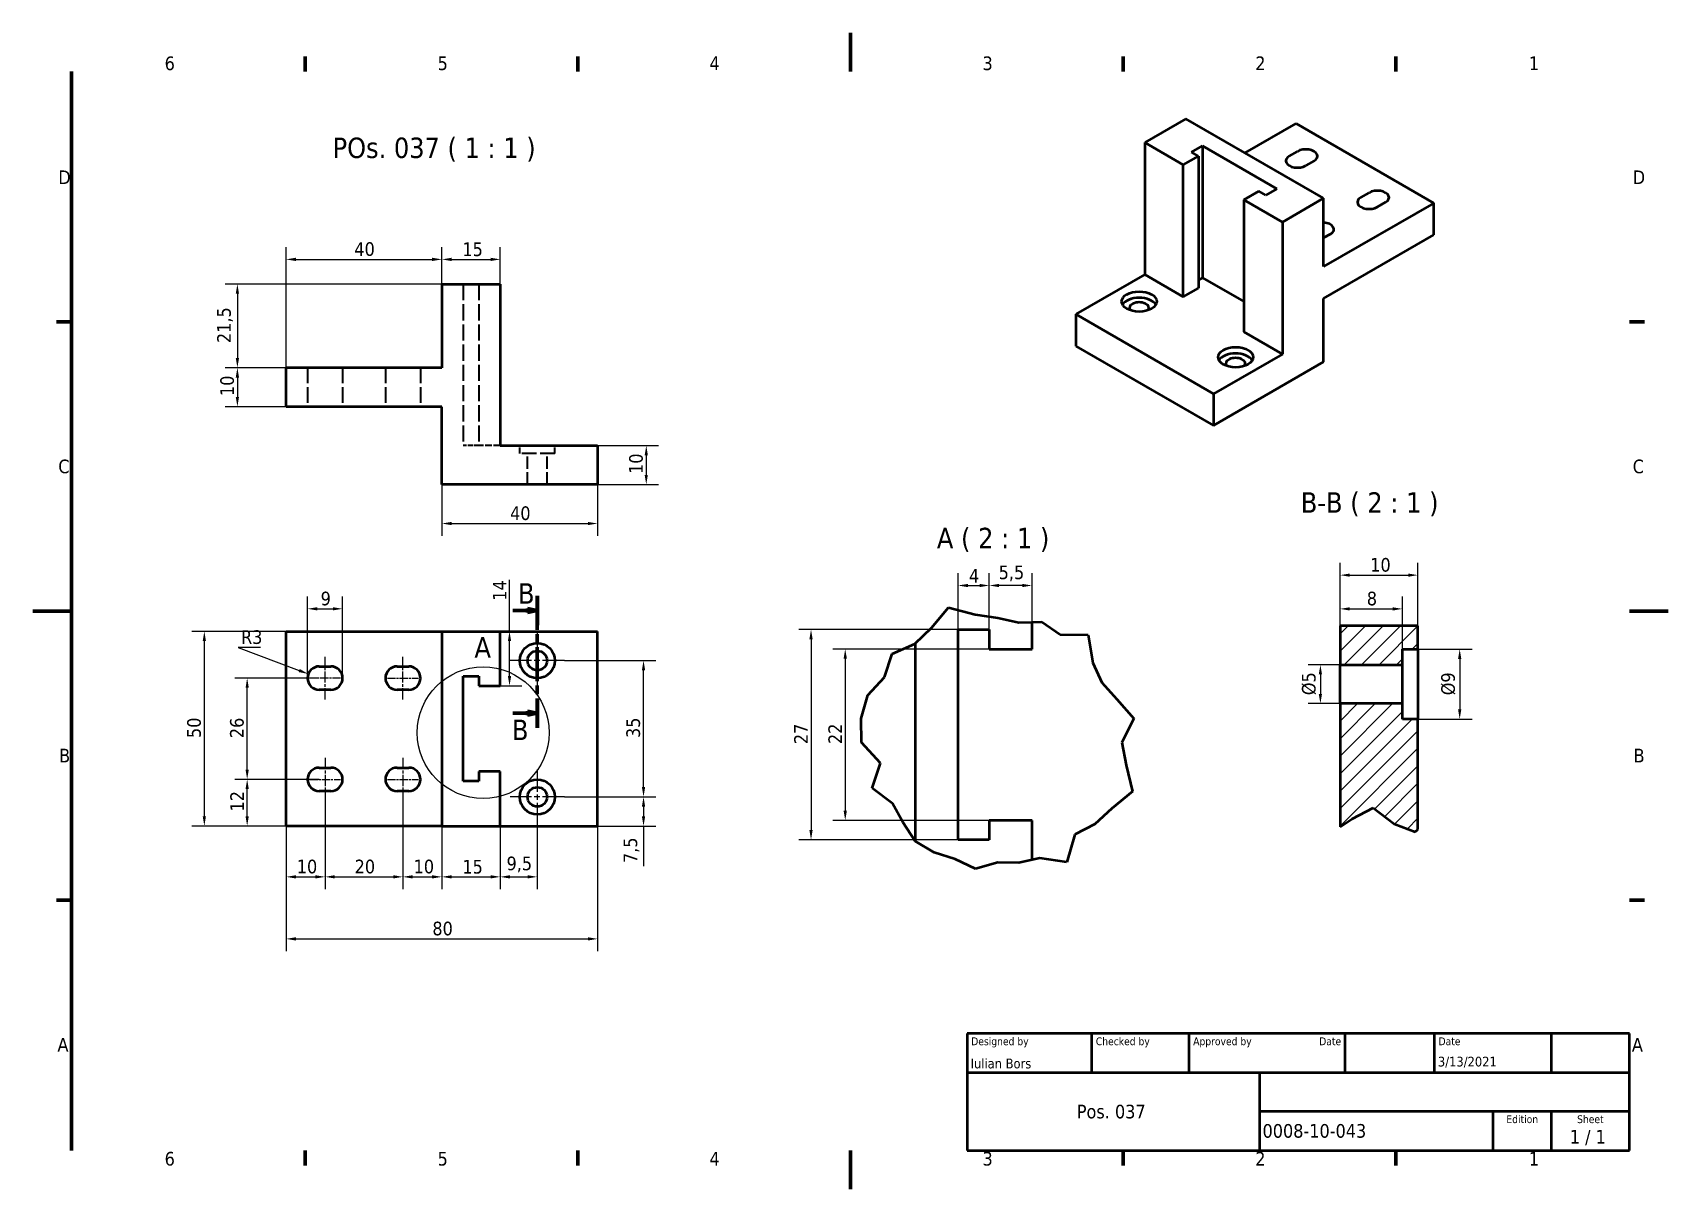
# Model space of a CAD drawing. Header units: millimetres. Extents: x 0 to 420, y 0 to 297.
import ezdxf
from ezdxf.enums import TextEntityAlignment as Align

# ---------------------------------------------------------------- set-up
doc = ezdxf.new("R2010")
doc.units = ezdxf.units.MM
doc.linetypes.add('CHAIN', pattern=[0.3543, 0.2362, -0.0295, 0.0591, -0.0295])
doc.linetypes.add('DASHED', pattern=[0.2068, 0.1655, -0.0413])
for name, color, linetype, lineweight in [('Border (ISO)', 7, 'Continuous', 70), ('Break Line (ISO)', 7, 'Continuous', 50), ('Center Mark (ISO)', 7, 'Continuous', 25), ('Centerline (ISO)', 7, 'Continuous', 25), ('Detail Boundary (ISO)', 7, 'Continuous', 25), ('Dimension (ISO)', 7, 'Continuous', 25), ('Hatch (ISO)', 7, 'Continuous', 18), ('Hidden (ISO)', 7, 'DASHED', 35), ('Section Line (ISO)', 7, 'CHAIN', 70), ('Symbol (ISO)', 7, 'Continuous', 25), ('Title (ISO)', 7, 'Continuous', 50), ('Visible (ISO)', 7, 'Continuous', 50)]:
    doc.layers.add(name, color=color, linetype=linetype, lineweight=lineweight)
doc.styles.add('Label Text (ISO)', font='tahoma.ttf')
doc.styles.add('Note Text (ISO)', font='tahoma.ttf')
doc.styles.add('Text Style39', font='tahoma.ttf')
doc.styles.add('Text Style41', font='tahoma.ttf')
doc.styles.add('Text Style45', font='tahoma.ttf')
doc.dimstyles.new('Default - Method 1b (ISO)', dxfattribs={"dimtxt": 3.5, "dimasz": 2.5, "dimexe": 3.175, "dimexo": 0, "dimgap": 0.762, "dimtad": 1, "dimtoh": 1, "dimrnd": 1e-08, "dimtxsty": 'Note Text (ISO)', "dimcen": 0.09, "dimdle": 10, "dimclrd": 256, "dimclre": 256, "dimclrt": 256, "dimazin": 2, "dimtfac": 1, "dimtmove": 0, "dimatfit": 3, "dimfxl": 0, "dimtolj": 1, "dimlwd": -1, "dimlwe": -1, "dimarcsym": 0})

msp = doc.modelspace()

# ---------------------------------------------------------------- texts
at = {"layer": 'Symbol (ISO)', "attachment_point": 7}
for s, insert, char_height, style in [('POs. 037 ( 1 : 1 )', (77.011, 263.88), 5.24, 'Text Style45'), ('B-B ( 2 : 1 )', (325.625, 172.788), 5.25, 'Label Text (ISO)'), ('A ( 2 : 1 )', (232.182, 163.666), 5.25, 'Label Text (ISO)')]:
    msp.add_mtext(s, dxfattribs=dict(at, insert=insert, char_height=char_height, style=style))

# ---------------------------------------------------------------- blocks, each defined once
blk = doc.blocks.new('Borders Default Border')
at = {"layer": 'Border (ISO)'}
for p, q in [((70, 287), (70, 290.9)), ((140, 287), (140, 290.9)), ((280, 287), (280, 290.9)), ((350, 287), (350, 290.9)), ((10, 222.75), (6.1, 222.75)), ((410, 222.75), (413.9, 222.75)), ((10, 74.25), (6.1, 74.25)), ((410, 74.25), (413.9, 74.25)), ((70, 10), (70, 6.1)), ((140, 10), (140, 6.1)), ((280, 10), (280, 6.1)), ((350, 10), (350, 6.1))]:
    blk.add_line(p, q, dxfattribs=at)
at = {"layer": 'Border (ISO)', "flags": 128}
for points in [[(210, 297), (210, 287)], [(10, 10), (10, 287)], [(0, 148.5), (10, 148.5)], [(420, 148.5), (410, 148.5)], [(210, 0), (210, 10)]]:
    blk.add_lwpolyline(points, dxfattribs=at)
at = {"layer": 'Border (ISO)', "char_height": 3.5, "attachment_point": 7, "style": 'Note Text (ISO)'}
for s, insert in [('6', (33.88, 287.33)), ('5', (103.98, 287.33)), ('4', (173.78, 287.4)), ('3', (243.91, 287.33)), ('2', (313.94, 287.4)), ('1', (384.21, 287.4)), ('D', (6.57, 258.13)), ('D', (410.87, 258.13)), ('C', (6.56, 183.81)), ('C', (410.86, 183.81)), ('B', (6.78, 109.63)), ('B', (411.08, 109.63)), ('A', (6.36, 35.38)), ('A', (410.66, 35.38)), ('6', (33.88, 6.03)), ('5', (103.98, 6.03)), ('4', (173.78, 6.1)), ('3', (243.91, 6.03)), ('2', (313.94, 6.1)), ('1', (384.21, 6.1))]:
    blk.add_mtext(s, dxfattribs=dict(at, insert=insert))
blk = doc.blocks.new('*D5')
at = {"layer": 'Defpoints', "color": 0}
for p in [(105.07, 238.79), (105.07, 232.46), (65.07, 210.96)]:
    blk.add_point(p, dxfattribs=at)
at = {"layer": 'Dimension (ISO)'}
for p, q in [((65.07, 210.96), (65.07, 241.97)), ((105.07, 232.46), (105.07, 241.97)), ((67.57, 238.79), (102.57, 238.79))]:
    blk.add_line(p, q, dxfattribs=at)
for points in [[(67.57, 239.21), (67.57, 238.37), (65.07, 238.79)], [(102.57, 239.21), (102.57, 238.37), (105.07, 238.79)]]:
    blk.add_solid(points, dxfattribs=at)
at = {"layer": 'Dimension (ISO)', "insert": (82.59, 243.2), "char_height": 3.5, "attachment_point": 1, "style": 'Note Text (ISO)'}
blk.add_mtext('\\A1;40', dxfattribs=at)
blk = doc.blocks.new('*D6')
at = {"layer": 'Defpoints', "color": 0}
for p in [(120.07, 238.79), (105.07, 232.46), (120.07, 232.46)]:
    blk.add_point(p, dxfattribs=at)
at = {"layer": 'Dimension (ISO)'}
for p, q in [((105.07, 232.46), (105.07, 241.97)), ((120.07, 232.46), (120.07, 241.97)), ((107.57, 238.79), (117.57, 238.79))]:
    blk.add_line(p, q, dxfattribs=at)
for points in [[(107.57, 239.21), (107.57, 238.37), (105.07, 238.79)], [(117.57, 239.21), (117.57, 238.37), (120.07, 238.79)]]:
    blk.add_solid(points, dxfattribs=at)
at = {"layer": 'Dimension (ISO)', "insert": (110.34, 243.14), "char_height": 3.5, "attachment_point": 1, "style": 'Note Text (ISO)'}
blk.add_mtext('\\A1;15', dxfattribs=at)
blk = doc.blocks.new('*D7')
at = {"layer": 'Defpoints', "color": 0}
for p in [(110.57, 232.46), (52.56, 210.96), (65.07, 210.96)]:
    blk.add_point(p, dxfattribs=at)
at = {"layer": 'Dimension (ISO)'}
for p, q in [((110.57, 232.46), (49.39, 232.46)), ((52.56, 229.96), (52.56, 213.46)), ((65.07, 210.96), (49.39, 210.96))]:
    blk.add_line(p, q, dxfattribs=at)
for points in [[(52.14, 229.96), (52.98, 229.96), (52.56, 232.46)], [(52.14, 213.46), (52.98, 213.46), (52.56, 210.96)]]:
    blk.add_solid(points, dxfattribs=at)
at = {"layer": 'Dimension (ISO)', "insert": (47.36, 217.3), "char_height": 3.5, "attachment_point": 1, "rotation": 90, "style": 'Note Text (ISO)'}
blk.add_mtext('\\A1;21,5', dxfattribs=at)
blk = doc.blocks.new('*D8')
at = {"layer": 'Defpoints', "color": 0}
for p in [(65.07, 210.96), (52.56, 200.96), (65.07, 200.96)]:
    blk.add_point(p, dxfattribs=at)
at = {"layer": 'Dimension (ISO)'}
for p, q in [((65.07, 210.96), (49.39, 210.96)), ((52.56, 208.46), (52.56, 203.46)), ((65.07, 200.96), (49.39, 200.96))]:
    blk.add_line(p, q, dxfattribs=at)
for points in [[(52.14, 208.46), (52.98, 208.46), (52.56, 210.96)], [(52.14, 203.46), (52.98, 203.46), (52.56, 200.96)]]:
    blk.add_solid(points, dxfattribs=at)
at = {"layer": 'Dimension (ISO)', "insert": (48.16, 203.7), "char_height": 3.5, "attachment_point": 1, "rotation": 90, "style": 'Note Text (ISO)'}
blk.add_mtext('\\A1;10', dxfattribs=at)
blk = doc.blocks.new('*D9')
at = {"layer": 'Defpoints', "color": 0}
for p in [(65.07, 93.27), (145.07, 93.27), (145.07, 64.3)]:
    blk.add_point(p, dxfattribs=at)
at = {"layer": 'Dimension (ISO)'}
for p, q in [((65.07, 93.27), (65.07, 61.12)), ((145.07, 93.27), (145.07, 61.12)), ((67.57, 64.3), (142.57, 64.3))]:
    blk.add_line(p, q, dxfattribs=at)
for points in [[(67.57, 64.72), (67.57, 63.88), (65.07, 64.3)], [(142.57, 64.72), (142.57, 63.88), (145.07, 64.3)]]:
    blk.add_solid(points, dxfattribs=at)
at = {"layer": 'Dimension (ISO)', "insert": (102.63, 68.72), "char_height": 3.5, "attachment_point": 1, "style": 'Note Text (ISO)'}
blk.add_mtext('\\A1;80', dxfattribs=at)
blk = doc.blocks.new('2dDetail0')
at = {"layer": 'Detail Boundary (ISO)'}
blk.add_circle((115.66, 117.25), 16.92, dxfattribs=at)
at = {"layer": 'Detail Boundary (ISO)', "insert": (113.43, 136.55), "char_height": 5.25, "attachment_point": 7, "style": 'Label Text (ISO)'}
blk.add_mtext('A', dxfattribs=at)
blk = doc.blocks.new('*D11')
at = {"layer": 'Defpoints', "color": 0}
for p in [(245.64, 155.05), (237.64, 143.74), (245.64, 143.74)]:
    blk.add_point(p, dxfattribs=at)
at = {"layer": 'Dimension (ISO)'}
for p, q in [((237.64, 143.74), (237.64, 158.22)), ((245.64, 143.74), (245.64, 158.22)), ((240.14, 155.05), (243.14, 155.05))]:
    blk.add_line(p, q, dxfattribs=at)
for points in [[(240.14, 155.46), (240.14, 154.63), (237.64, 155.05)], [(243.14, 155.46), (243.14, 154.63), (245.64, 155.05)]]:
    blk.add_solid(points, dxfattribs=at)
at = {"layer": 'Dimension (ISO)', "insert": (240.43, 159.31), "char_height": 3.5, "attachment_point": 1, "style": 'Note Text (ISO)'}
blk.add_mtext('\\A1;4', dxfattribs=at)
blk = doc.blocks.new('*D12')
at = {"layer": 'Defpoints', "color": 0}
for p in [(237.64, 143.74), (199.86, 89.74), (237.64, 89.74)]:
    blk.add_point(p, dxfattribs=at)
at = {"layer": 'Dimension (ISO)'}
for p, q in [((237.64, 143.74), (196.69, 143.74)), ((199.86, 141.24), (199.86, 92.24)), ((237.64, 89.74), (196.69, 89.74))]:
    blk.add_line(p, q, dxfattribs=at)
for points in [[(199.45, 141.24), (200.28, 141.24), (199.86, 143.74)], [(199.45, 92.24), (200.28, 92.24), (199.86, 89.74)]]:
    blk.add_solid(points, dxfattribs=at)
at = {"layer": 'Dimension (ISO)', "insert": (195.53, 114.32), "char_height": 3.5, "attachment_point": 1, "rotation": 90, "style": 'Note Text (ISO)'}
blk.add_mtext('\\A1;27', dxfattribs=at)
blk = doc.blocks.new('*D13')
at = {"layer": 'Defpoints', "color": 0}
for p in [(245.64, 138.74), (208.65, 94.74), (245.64, 94.74)]:
    blk.add_point(p, dxfattribs=at)
at = {"layer": 'Dimension (ISO)'}
for p, q in [((245.64, 138.74), (205.48, 138.74)), ((208.65, 136.24), (208.65, 97.24)), ((245.64, 94.74), (205.48, 94.74))]:
    blk.add_line(p, q, dxfattribs=at)
for points in [[(208.23, 136.24), (209.07, 136.24), (208.65, 138.74)], [(208.23, 97.24), (209.07, 97.24), (208.65, 94.74)]]:
    blk.add_solid(points, dxfattribs=at)
at = {"layer": 'Dimension (ISO)', "insert": (204.32, 114.34), "char_height": 3.5, "attachment_point": 1, "rotation": 90, "style": 'Note Text (ISO)'}
blk.add_mtext('\\A1;22', dxfattribs=at)
blk = doc.blocks.new('*D14')
at = {"layer": 'Defpoints', "color": 0}
for p in [(245.64, 155.05), (245.64, 143.74), (256.64, 145.67)]:
    blk.add_point(p, dxfattribs=at)
at = {"layer": 'Dimension (ISO)'}
for p, q in [((245.64, 143.74), (245.64, 158.22)), ((256.64, 145.67), (256.64, 158.22)), ((254.14, 155.05), (248.14, 155.05))]:
    blk.add_line(p, q, dxfattribs=at)
for points in [[(248.14, 155.46), (248.14, 154.63), (245.64, 155.05)], [(254.14, 155.46), (254.14, 154.63), (256.64, 155.05)]]:
    blk.add_solid(points, dxfattribs=at)
at = {"layer": 'Dimension (ISO)', "insert": (248.05, 160.18), "char_height": 3.5, "attachment_point": 1, "style": 'Note Text (ISO)'}
blk.add_mtext('\\A1;5,5', dxfattribs=at)
blk = doc.blocks.new('*D15')
at = {"layer": 'Defpoints', "color": 0}
for p in [(120.07, 143.27), (122.44, 143.27), (120.07, 129.27)]:
    blk.add_point(p, dxfattribs=at)
at = {"layer": 'Dimension (ISO)'}
for p, q in [((122.44, 143.27), (122.44, 156.5)), ((120.07, 143.27), (125.61, 143.27)), ((122.44, 131.77), (122.44, 140.77)), ((120.07, 129.27), (125.61, 129.27))]:
    blk.add_line(p, q, dxfattribs=at)
for points in [[(122.02, 140.77), (122.86, 140.77), (122.44, 143.27)], [(122.02, 131.77), (122.86, 131.77), (122.44, 129.27)]]:
    blk.add_solid(points, dxfattribs=at)
at = {"layer": 'Dimension (ISO)', "insert": (118.16, 151.14), "char_height": 3.5, "attachment_point": 1, "rotation": 90, "style": 'Note Text (ISO)'}
blk.add_mtext('\\A1;14', dxfattribs=at)
blk = doc.blocks.new('*D16')
at = {"layer": 'Defpoints', "color": 0}
for p in [(75.07, 99.77), (65.07, 93.27), (75.07, 80.23)]:
    blk.add_point(p, dxfattribs=at)
at = {"layer": 'Dimension (ISO)'}
for p, q in [((75.07, 99.77), (75.07, 77.06)), ((65.07, 93.27), (65.07, 77.06)), ((67.57, 80.23), (72.57, 80.23))]:
    blk.add_line(p, q, dxfattribs=at)
for points in [[(67.57, 80.65), (67.57, 79.81), (65.07, 80.23)], [(72.57, 80.65), (72.57, 79.81), (75.07, 80.23)]]:
    blk.add_solid(points, dxfattribs=at)
at = {"layer": 'Dimension (ISO)', "insert": (67.81, 84.64), "char_height": 3.5, "attachment_point": 1, "style": 'Note Text (ISO)'}
blk.add_mtext('\\A1;10', dxfattribs=at)
blk = doc.blocks.new('*D17')
at = {"layer": 'Defpoints', "color": 0}
for p in [(75.07, 99.77), (95.07, 99.77), (95.07, 80.23)]:
    blk.add_point(p, dxfattribs=at)
at = {"layer": 'Dimension (ISO)'}
for p, q in [((75.07, 99.77), (75.07, 77.06)), ((95.07, 99.77), (95.07, 77.06)), ((77.57, 80.23), (92.57, 80.23))]:
    blk.add_line(p, q, dxfattribs=at)
for points in [[(77.57, 80.65), (77.57, 79.81), (75.07, 80.23)], [(92.57, 80.65), (92.57, 79.81), (95.07, 80.23)]]:
    blk.add_solid(points, dxfattribs=at)
at = {"layer": 'Dimension (ISO)', "insert": (82.67, 84.64), "char_height": 3.5, "attachment_point": 1, "style": 'Note Text (ISO)'}
blk.add_mtext('\\A1;20', dxfattribs=at)
blk = doc.blocks.new('*D18')
at = {"layer": 'Defpoints', "color": 0}
for p in [(95.07, 99.77), (105.07, 93.27), (105.07, 80.23)]:
    blk.add_point(p, dxfattribs=at)
at = {"layer": 'Dimension (ISO)'}
for p, q in [((95.07, 99.77), (95.07, 77.06)), ((105.07, 93.27), (105.07, 77.06)), ((97.57, 80.23), (102.57, 80.23))]:
    blk.add_line(p, q, dxfattribs=at)
for points in [[(97.57, 80.65), (97.57, 79.81), (95.07, 80.23)], [(102.57, 80.65), (102.57, 79.81), (105.07, 80.23)]]:
    blk.add_solid(points, dxfattribs=at)
at = {"layer": 'Dimension (ISO)', "insert": (97.81, 84.64), "char_height": 3.5, "attachment_point": 1, "style": 'Note Text (ISO)'}
blk.add_mtext('\\A1;10', dxfattribs=at)
blk = doc.blocks.new('*D19')
at = {"layer": 'Defpoints', "color": 0}
for p in [(105.07, 93.27), (120.07, 93.27), (120.07, 80.23)]:
    blk.add_point(p, dxfattribs=at)
at = {"layer": 'Dimension (ISO)'}
for p, q in [((105.07, 93.27), (105.07, 77.06)), ((120.07, 93.27), (120.07, 77.06)), ((107.57, 80.23), (117.57, 80.23))]:
    blk.add_line(p, q, dxfattribs=at)
for points in [[(107.57, 80.65), (107.57, 79.81), (105.07, 80.23)], [(117.57, 80.65), (117.57, 79.81), (120.07, 80.23)]]:
    blk.add_solid(points, dxfattribs=at)
at = {"layer": 'Dimension (ISO)', "insert": (110.34, 84.58), "char_height": 3.5, "attachment_point": 1, "style": 'Note Text (ISO)'}
blk.add_mtext('\\A1;15', dxfattribs=at)
blk = doc.blocks.new('*D20')
at = {"layer": 'Defpoints', "color": 0}
for p in [(120.07, 93.27), (129.57, 93.77), (129.57, 80.23)]:
    blk.add_point(p, dxfattribs=at)
at = {"layer": 'Dimension (ISO)'}
for p, q in [((120.07, 93.27), (120.07, 77.06)), ((129.57, 93.77), (129.57, 77.06)), ((122.57, 80.23), (127.07, 80.23))]:
    blk.add_line(p, q, dxfattribs=at)
for points in [[(122.57, 80.65), (122.57, 79.81), (120.07, 80.23)], [(127.07, 80.65), (127.07, 79.81), (129.57, 80.23)]]:
    blk.add_solid(points, dxfattribs=at)
at = {"layer": 'Dimension (ISO)', "insert": (121.67, 85.43), "char_height": 3.5, "attachment_point": 1, "style": 'Note Text (ISO)'}
blk.add_mtext('\\A1;9,5', dxfattribs=at)
blk = doc.blocks.new('*D21')
at = {"layer": 'Defpoints', "color": 0}
for p in [(55.07, 105.27), (73.57, 105.27), (65.07, 93.27)]:
    blk.add_point(p, dxfattribs=at)
at = {"layer": 'Dimension (ISO)'}
for p, q in [((73.57, 105.27), (51.9, 105.27)), ((55.07, 95.77), (55.07, 102.77)), ((65.07, 93.27), (51.9, 93.27))]:
    blk.add_line(p, q, dxfattribs=at)
for points in [[(54.66, 102.77), (55.49, 102.77), (55.07, 105.27)], [(54.66, 95.77), (55.49, 95.77), (55.07, 93.27)]]:
    blk.add_solid(points, dxfattribs=at)
at = {"layer": 'Dimension (ISO)', "insert": (50.74, 97.01), "char_height": 3.5, "attachment_point": 1, "rotation": 90, "style": 'Note Text (ISO)'}
blk.add_mtext('\\A1;12', dxfattribs=at)
blk = doc.blocks.new('*D22')
at = {"layer": 'Defpoints', "color": 0}
for p in [(55.07, 131.27), (73.57, 131.27), (73.57, 105.27)]:
    blk.add_point(p, dxfattribs=at)
at = {"layer": 'Dimension (ISO)'}
for p, q in [((73.57, 131.27), (51.9, 131.27)), ((55.07, 107.77), (55.07, 128.77)), ((73.57, 105.27), (51.9, 105.27))]:
    blk.add_line(p, q, dxfattribs=at)
for points in [[(54.66, 128.77), (55.49, 128.77), (55.07, 131.27)], [(54.66, 107.77), (55.49, 107.77), (55.07, 105.27)]]:
    blk.add_solid(points, dxfattribs=at)
at = {"layer": 'Dimension (ISO)', "insert": (50.67, 115.85), "char_height": 3.5, "attachment_point": 1, "rotation": 90, "style": 'Note Text (ISO)'}
blk.add_mtext('\\A1;26', dxfattribs=at)
blk = doc.blocks.new('*D23')
at = {"layer": 'Defpoints', "color": 0}
for p in [(65.07, 143.27), (44.07, 93.27), (65.07, 93.27)]:
    blk.add_point(p, dxfattribs=at)
at = {"layer": 'Dimension (ISO)'}
for p, q in [((65.07, 143.27), (40.89, 143.27)), ((44.07, 140.77), (44.07, 95.77)), ((65.07, 93.27), (40.89, 93.27))]:
    blk.add_line(p, q, dxfattribs=at)
for points in [[(43.65, 140.77), (44.49, 140.77), (44.07, 143.27)], [(43.65, 95.77), (44.49, 95.77), (44.07, 93.27)]]:
    blk.add_solid(points, dxfattribs=at)
at = {"layer": 'Dimension (ISO)', "insert": (39.66, 115.88), "char_height": 3.5, "attachment_point": 1, "rotation": 90, "style": 'Note Text (ISO)'}
blk.add_mtext('\\A1;50', dxfattribs=at)
blk = doc.blocks.new('*D24')
at = {"layer": 'Defpoints', "color": 0}
for p in [(79.57, 149.06), (70.57, 131.27), (79.57, 131.27)]:
    blk.add_point(p, dxfattribs=at)
at = {"layer": 'Dimension (ISO)'}
for p, q in [((70.57, 131.27), (70.57, 152.24)), ((79.57, 131.27), (79.57, 152.24)), ((73.07, 149.06), (77.07, 149.06))]:
    blk.add_line(p, q, dxfattribs=at)
for points in [[(73.07, 149.48), (73.07, 148.65), (70.57, 149.06)], [(77.07, 149.48), (77.07, 148.65), (79.57, 149.06)]]:
    blk.add_solid(points, dxfattribs=at)
at = {"layer": 'Dimension (ISO)', "insert": (73.94, 153.46), "char_height": 3.5, "attachment_point": 1, "style": 'Note Text (ISO)'}
blk.add_mtext('\\A1;9', dxfattribs=at)
blk = doc.blocks.new('*D25')
at = {"layer": 'Defpoints', "color": 0}
for p in [(70.77, 132.33), (73.57, 131.27)]:
    blk.add_point(p, dxfattribs=at)
at = {"layer": 'Dimension (ISO)'}
for p, q in [((58.47, 139.14), (52.72, 139.14)), ((52.72, 139.14), (68.43, 133.21))]:
    blk.add_line(p, q, dxfattribs=at)
blk.add_solid([(68.58, 133.6), (68.28, 132.82), (70.77, 132.33)], dxfattribs=at)
at = {"layer": 'Dimension (ISO)', "insert": (53.49, 143.55), "char_height": 3.5, "attachment_point": 1, "style": 'Note Text (ISO)'}
blk.add_mtext('\\A1;R3', dxfattribs=at)
blk = doc.blocks.new('*D26')
at = {"layer": 'Defpoints', "color": 0}
for p in [(136.57, 100.77), (145.07, 93.27), (156.85, 93.27)]:
    blk.add_point(p, dxfattribs=at)
at = {"layer": 'Dimension (ISO)'}
for p, q in [((136.57, 100.77), (160.02, 100.77)), ((156.85, 98.27), (156.85, 95.77)), ((145.07, 93.27), (160.02, 93.27)), ((156.85, 93.27), (156.85, 83.01))]:
    blk.add_line(p, q, dxfattribs=at)
for points in [[(156.43, 98.27), (157.27, 98.27), (156.85, 100.77)], [(156.43, 95.77), (157.27, 95.77), (156.85, 93.27)]]:
    blk.add_solid(points, dxfattribs=at)
at = {"layer": 'Dimension (ISO)', "insert": (151.72, 83.78), "char_height": 3.5, "attachment_point": 1, "rotation": 90, "style": 'Note Text (ISO)'}
blk.add_mtext('\\A1;7,5', dxfattribs=at)
blk = doc.blocks.new('*D27')
at = {"layer": 'Defpoints', "color": 0}
for p in [(136.57, 135.77), (156.85, 135.77), (136.57, 100.77)]:
    blk.add_point(p, dxfattribs=at)
at = {"layer": 'Dimension (ISO)'}
for p, q in [((136.57, 135.77), (160.02, 135.77)), ((156.85, 103.27), (156.85, 133.27)), ((136.57, 100.77), (160.02, 100.77))]:
    blk.add_line(p, q, dxfattribs=at)
for points in [[(156.43, 133.27), (157.27, 133.27), (156.85, 135.77)], [(156.43, 103.27), (157.27, 103.27), (156.85, 100.77)]]:
    blk.add_solid(points, dxfattribs=at)
at = {"layer": 'Dimension (ISO)', "insert": (152.44, 115.88), "char_height": 3.5, "attachment_point": 1, "rotation": 90, "style": 'Note Text (ISO)'}
blk.add_mtext('\\A1;35', dxfattribs=at)
blk = doc.blocks.new('2dTransSection0')
at = {"layer": 'Section Line (ISO)', "linetype": 'CHAIN', "ltscale": 37.226192}
blk.add_line((129.57, 152.43), (129.57, 118.47), dxfattribs=at)
at = {"layer": 'Section Line (ISO)', "linetype": 'Continuous', "lineweight": 140}
for p, q in [((129.57, 152.43), (129.57, 144.85)), ((129.57, 126.06), (129.57, 118.47))]:
    blk.add_line(p, q, dxfattribs=at)
at = {"layer": 'Section Line (ISO)', "linetype": 'Continuous'}
for p, q in [((123.3, 148.64), (127.07, 148.64)), ((129.57, 148.64), (127.07, 149.14)), ((127.07, 149.14), (127.07, 148.14)), ((127.07, 148.64), (129.57, 148.64)), ((127.07, 148.14), (129.57, 148.64)), ((123.3, 122.26), (127.07, 122.26)), ((129.57, 122.26), (127.07, 122.76)), ((127.07, 122.76), (127.07, 121.76)), ((127.07, 122.26), (129.57, 122.26)), ((127.07, 121.76), (129.57, 122.26))]:
    blk.add_line(p, q, dxfattribs=at)
at = {"layer": 'Section Line (ISO)', "linetype": 'Continuous', "flags": 128}
for points in [[(127.07, 148.14), (129.57, 148.64)], [(127.07, 121.76), (129.57, 122.26)]]:
    blk.add_lwpolyline(points, dxfattribs=at)
at = {"layer": 'Section Line (ISO)'}
for points in [[(127.07, 148.14), (129.57, 148.64), (127.07, 149.14), (127.07, 148.14)], [(127.07, 121.76), (129.57, 122.26), (127.07, 122.76), (127.07, 121.76)]]:
    blk.add_solid(points, dxfattribs=at)
at = {"layer": 'Section Line (ISO)', "char_height": 5.25, "attachment_point": 7, "style": 'Label Text (ISO)'}
for insert in [(124.62, 150.38), (123.06, 115.35)]:
    blk.add_mtext('B', dxfattribs=dict(at, insert=insert))
blk = doc.blocks.new('*D29')
at = {"layer": 'Defpoints', "color": 0}
for p in [(355.72, 157.71), (355.72, 138.71), (335.72, 134.71)]:
    blk.add_point(p, dxfattribs=at)
at = {"layer": 'Dimension (ISO)'}
for p, q in [((335.72, 134.71), (335.72, 160.88)), ((355.72, 138.71), (355.72, 160.88)), ((338.22, 157.71), (353.22, 157.71))]:
    blk.add_line(p, q, dxfattribs=at)
for points in [[(338.22, 158.12), (338.22, 157.29), (335.72, 157.71)], [(353.22, 158.12), (353.22, 157.29), (355.72, 157.71)]]:
    blk.add_solid(points, dxfattribs=at)
at = {"layer": 'Dimension (ISO)', "insert": (343.46, 162.11), "char_height": 3.5, "attachment_point": 1, "style": 'Note Text (ISO)'}
blk.add_mtext('\\A1;10', dxfattribs=at)
blk = doc.blocks.new('*D30')
at = {"layer": 'Defpoints', "color": 0}
for p in [(335.72, 134.71), (330.67, 124.71), (335.72, 124.71)]:
    blk.add_point(p, dxfattribs=at)
at = {"layer": 'Dimension (ISO)'}
for p, q in [((335.72, 134.71), (327.49, 134.71)), ((330.67, 132.21), (330.67, 127.21)), ((335.72, 124.71), (327.49, 124.71))]:
    blk.add_line(p, q, dxfattribs=at)
for points in [[(330.25, 132.21), (331.08, 132.21), (330.67, 134.71)], [(330.25, 127.21), (331.08, 127.21), (330.67, 124.71)]]:
    blk.add_solid(points, dxfattribs=at)
at = {"layer": 'Dimension (ISO)', "insert": (325.92, 126.89), "char_height": 3.5, "attachment_point": 1, "rotation": 90, "style": 'Note Text (ISO)'}
blk.add_mtext('\\A1;\\fTahoma|b0|i0;\\H3.5000;Ø5', dxfattribs=at)
blk = doc.blocks.new('*D31')
at = {"layer": 'Defpoints', "color": 0}
for p in [(355.72, 138.71), (355.72, 120.71), (366.44, 120.71)]:
    blk.add_point(p, dxfattribs=at)
at = {"layer": 'Dimension (ISO)'}
for p, q in [((355.72, 138.71), (369.61, 138.71)), ((366.44, 136.21), (366.44, 123.21)), ((355.72, 120.71), (369.61, 120.71))]:
    blk.add_line(p, q, dxfattribs=at)
for points in [[(366.02, 136.21), (366.85, 136.21), (366.44, 138.71)], [(366.02, 123.21), (366.85, 123.21), (366.44, 120.71)]]:
    blk.add_solid(points, dxfattribs=at)
at = {"layer": 'Dimension (ISO)', "insert": (361.69, 126.87), "char_height": 3.5, "attachment_point": 1, "rotation": 90, "style": 'Note Text (ISO)'}
blk.add_mtext('\\A1;\\fTahoma|b0|i0;\\H3.5000;Ø9', dxfattribs=at)
blk = doc.blocks.new('*D32')
at = {"layer": 'Defpoints', "color": 0}
for p in [(351.72, 149.04), (335.72, 134.71), (351.72, 134.71)]:
    blk.add_point(p, dxfattribs=at)
at = {"layer": 'Dimension (ISO)'}
for p, q in [((335.72, 134.71), (335.72, 152.22)), ((351.72, 134.71), (351.72, 152.22)), ((338.22, 149.04), (349.22, 149.04))]:
    blk.add_line(p, q, dxfattribs=at)
for points in [[(338.22, 149.46), (338.22, 148.62), (335.72, 149.04)], [(349.22, 149.46), (349.22, 148.62), (351.72, 149.04)]]:
    blk.add_solid(points, dxfattribs=at)
at = {"layer": 'Dimension (ISO)', "insert": (342.58, 153.46), "char_height": 3.5, "attachment_point": 1, "style": 'Note Text (ISO)'}
blk.add_mtext('\\A1;8', dxfattribs=at)
blk = doc.blocks.new('*D33')
at = {"layer": 'Defpoints', "color": 0}
for p in [(145.07, 190.96), (145.07, 180.96), (157.55, 180.96)]:
    blk.add_point(p, dxfattribs=at)
at = {"layer": 'Dimension (ISO)'}
for p, q in [((145.07, 190.96), (160.73, 190.96)), ((157.55, 188.46), (157.55, 183.46)), ((145.07, 180.96), (160.73, 180.96))]:
    blk.add_line(p, q, dxfattribs=at)
for points in [[(157.14, 188.46), (157.97, 188.46), (157.55, 190.96)], [(157.14, 183.46), (157.97, 183.46), (157.55, 180.96)]]:
    blk.add_solid(points, dxfattribs=at)
at = {"layer": 'Dimension (ISO)', "insert": (153.15, 183.7), "char_height": 3.5, "attachment_point": 1, "rotation": 90, "style": 'Note Text (ISO)'}
blk.add_mtext('\\A1;10', dxfattribs=at)
blk = doc.blocks.new('*D34')
at = {"layer": 'Defpoints', "color": 0}
for p in [(105.07, 180.96), (145.07, 180.96), (145.07, 170.96)]:
    blk.add_point(p, dxfattribs=at)
at = {"layer": 'Dimension (ISO)'}
for p, q in [((105.07, 180.96), (105.07, 167.79)), ((145.07, 180.96), (145.07, 167.79)), ((107.57, 170.96), (142.57, 170.96))]:
    blk.add_line(p, q, dxfattribs=at)
for points in [[(107.57, 171.38), (107.57, 170.55), (105.07, 170.96)], [(142.57, 171.38), (142.57, 170.55), (145.07, 170.96)]]:
    blk.add_solid(points, dxfattribs=at)
at = {"layer": 'Dimension (ISO)', "insert": (122.59, 175.37), "char_height": 3.5, "attachment_point": 1, "style": 'Note Text (ISO)'}
blk.add_mtext('\\A1;40', dxfattribs=at)
blk = doc.blocks.new('Title Blocks I.A.B')
at = {"layer": 'Title (ISO)'}
for p, q in [((270.07, 130), (100.07, 130)), ((100.07, 130), (100.07, 100)), ((132.07, 120), (132.07, 130)), ((157.07, 120), (157.07, 130)), ((197.07, 120), (197.07, 130)), ((220.07, 120), (220.07, 130)), ((250.07, 120), (250.07, 130)), ((270.07, 100), (270.07, 130)), ((100.07, 120), (270.07, 120)), ((175.07, 120), (175.07, 100)), ((270.07, 110), (175.07, 110)), ((235.07, 100), (235.07, 110)), ((250.07, 100), (250.07, 110)), ((100.07, 100), (270.07, 100))]:
    blk.add_line(p, q, dxfattribs=at)
at = {"layer": 'Title (ISO)', "style": 'Text Style41'}
for s, p in [('Designed by', (101.07, 129)), ('Checked by', (133.07, 129)), ('Approved by', (158.07, 129)), ('Date', (221.07, 129))]:
    blk.add_text(s, height=2, dxfattribs=at).set_placement(p, align=Align.TOP_LEFT)
blk.add_text('Date', height=2, dxfattribs=at).set_placement((196.07, 129), align=Align.TOP_RIGHT)
for s, p in [('Edition', (242.57, 109)), ('Sheet', (260.07, 109))]:
    blk.add_text(s, height=2, dxfattribs=at).set_placement(p, align=Align.TOP_CENTER)
at = {"layer": 'Title (ISO)', "style": 'Note Text (ISO)'}
blk.add_text('1 / 1 ', height=3.5, dxfattribs=at).set_placement((260.07, 103.5), align=Align.MIDDLE_CENTER)
at = {"layer": 'Title (ISO)'}
for tag, p, height, style in [('AUTHOR_001', (100.92, 121.05), 2.5, 'Text Style39'), ('CREATION_DATE_001', (220.91, 121.54), 2.5, 'Text Style39'), ('COMPANY_001', (128.19, 108.21), 3.5, 'Note Text (ISO)'), ('PART_NUMBER_001', (175.88, 103.25), 3.5, 'Note Text (ISO)')]:
    blk.add_attdef(tag, p, '', height=height, dxfattribs=dict(at, style=style))
at = {"layer": 'Title (ISO)', "style": 'Text Style39'}
for tag, p in [('CHECKED_BY', (133.07, 121)), ('ENG_APPROVED_BY', (158.07, 121))]:
    blk.add_attdef(tag, text='', height=2.5, dxfattribs=at).set_placement(p, align=Align.BOTTOM_LEFT)
blk.add_attdef('ENG_APPROVAL_DATE', text='', height=2.5, dxfattribs=at).set_placement((196.07, 121), align=Align.BOTTOM_RIGHT)
at = {"layer": 'Title (ISO)', "style": 'Note Text (ISO)'}
for tag, p in [('TITLE', (222.57, 115)), ('REVISION_NUMBER', (242.57, 103.5))]:
    blk.add_attdef(tag, text='', height=3.5, dxfattribs=at).set_placement(p, align=Align.MIDDLE_CENTER)

# ---------------------------------------------------------------- dimensions: what is measured, and where the dimension line sits
at = {"layer": 'Dimension (ISO)'}
for base, p1, p2, angle, override, picture, middle in [((105.074, 238.79), (65.074, 210.965), (105.074, 232.465), 180, {"dimgap": 0.762, "dimtoh": 0, "dimdec": 2, "dimtol": 0, "dimlim": 0, "dimtp": 0, "dimtm": 0, "dimtdec": 2, "dimtofl": 0, "dimatfit": 1}, '*D5', (85.074, 238.79)), ((120.074, 238.79), (105.074, 232.465), (120.074, 232.465), 180, {"dimgap": 0.762, "dimtoh": 0, "dimdec": 2, "dimtol": 0, "dimlim": 0, "dimtp": 0, "dimtm": 0, "dimtdec": 2, "dimtofl": 0, "dimatfit": 1}, '*D6', (112.574, 238.79)), ((52.561, 210.965), (110.574, 232.465), (65.074, 210.965), 90, {"dimgap": 0.762, "dimtoh": 0, "dimdec": 2, "dimtol": 0, "dimlim": 0, "dimtp": 0, "dimtm": 0, "dimtdec": 2, "dimtofl": 0, "dimatfit": 1}, '*D7', (52.561, 221.715)), ((52.561, 200.965), (65.074, 210.965), (65.074, 200.965), 90, {"dimgap": 0.762, "dimtoh": 0, "dimdec": 2, "dimtol": 0, "dimlim": 0, "dimtp": 0, "dimtm": 0, "dimtdec": 2, "dimtofl": 0, "dimatfit": 1}, '*D8', (52.561, 205.965)), ((157.555, 180.965), (145.074, 190.965), (145.074, 180.965), 270, {"dimgap": 0.762, "dimtoh": 0, "dimdec": 2, "dimtol": 0, "dimlim": 0, "dimtp": 0, "dimtm": 0, "dimtdec": 2, "dimtofl": 0, "dimatfit": 1}, '*D33', (157.555, 185.965)), ((355.72, 157.707), (335.72, 134.707), (355.72, 138.707), 180, {"dimgap": 0.762, "dimtoh": 0, "dimdec": 2, "dimlfac": 0.5, "dimtol": 0, "dimlim": 0, "dimtp": 0, "dimtm": 0, "dimtdec": 2, "dimtofl": 0, "dimatfit": 1}, '*D29', (345.72, 157.707)), ((122.438, 143.267), (120.074, 129.267), (120.074, 143.267), 270, {"dimgap": 0.762, "dimtoh": 0, "dimdec": 2, "dimtol": 0, "dimlim": 0, "dimtp": 0, "dimtm": 0, "dimtdec": 2, "dimtofl": 0, "dimatfit": 2}, '*D15', (122.438, 153.438)), ((79.574, 149.063), (70.574, 131.267), (79.574, 131.267), 180, {"dimgap": 0.762, "dimtoh": 0, "dimdec": 2, "dimtol": 0, "dimlim": 0, "dimtp": 0, "dimtm": 0, "dimtdec": 2, "dimtofl": 0, "dimatfit": 1}, '*D24', (75.074, 149.063)), ((351.72, 149.041), (335.72, 134.707), (351.72, 134.707), 180, {"dimgap": 0.762, "dimtoh": 0, "dimdec": 2, "dimlfac": 0.5, "dimtol": 0, "dimlim": 0, "dimtp": 0, "dimtm": 0, "dimtdec": 2, "dimtofl": 0, "dimatfit": 1}, '*D32', (343.72, 149.041)), ((44.068, 93.267), (65.074, 143.267), (65.074, 93.267), 270, {"dimgap": 0.762, "dimtoh": 0, "dimdec": 2, "dimtol": 0, "dimlim": 0, "dimtp": 0, "dimtm": 0, "dimtdec": 2, "dimtofl": 0, "dimatfit": 1}, '*D23', (44.068, 118.267)), ((199.864, 89.737), (237.638, 143.737), (237.638, 89.737), 270, {"dimgap": 0.762, "dimtoh": 0, "dimdec": 2, "dimlfac": 0.5, "dimtol": 0, "dimlim": 0, "dimtp": 0, "dimtm": 0, "dimtdec": 2, "dimtofl": 0, "dimatfit": 1}, '*D12', (199.864, 116.737)), ((208.652, 94.737), (245.638, 138.737), (245.638, 94.737), 90, {"dimgap": 0.762, "dimtoh": 0, "dimdec": 2, "dimlfac": 0.5, "dimtol": 0, "dimlim": 0, "dimtp": 0, "dimtm": 0, "dimtdec": 2, "dimtofl": 0, "dimatfit": 1}, '*D13', (208.652, 116.737)), ((156.85, 135.767), (136.574, 100.767), (136.574, 135.767), 90, {"dimgap": 0.762, "dimtoh": 0, "dimdec": 2, "dimtol": 0, "dimlim": 0, "dimtp": 0, "dimtm": 0, "dimtdec": 2, "dimtofl": 0, "dimatfit": 1}, '*D27', (156.85, 118.267)), ((55.074, 131.267), (73.574, 105.267), (73.574, 131.267), 90, {"dimgap": 0.762, "dimtoh": 0, "dimdec": 2, "dimtol": 0, "dimlim": 0, "dimtp": 0, "dimtm": 0, "dimtdec": 2, "dimtofl": 0, "dimatfit": 1}, '*D22', (55.074, 118.267)), ((55.074, 105.267), (65.074, 93.267), (73.574, 105.267), 90, {"dimgap": 0.762, "dimtoh": 0, "dimdec": 2, "dimtol": 0, "dimlim": 0, "dimtp": 0, "dimtm": 0, "dimtdec": 2, "dimtofl": 0, "dimatfit": 1}, '*D21', (55.074, 99.267)), ((95.074, 80.23), (75.074, 99.767), (95.074, 99.767), 180, {"dimgap": 0.762, "dimtoh": 0, "dimdec": 2, "dimtol": 0, "dimlim": 0, "dimtp": 0, "dimtm": 0, "dimtdec": 2, "dimtofl": 0, "dimatfit": 1}, '*D17', (85.074, 80.23)), ((105.074, 80.23), (95.074, 99.767), (105.074, 93.267), 180, {"dimgap": 0.762, "dimtoh": 0, "dimdec": 2, "dimtol": 0, "dimlim": 0, "dimtp": 0, "dimtm": 0, "dimtdec": 2, "dimtofl": 0, "dimatfit": 1}, '*D18', (100.074, 80.23)), ((156.85, 93.267), (136.574, 100.767), (145.074, 93.267), 90, {"dimgap": 0.762, "dimtoh": 0, "dimdec": 2, "dimtol": 0, "dimlim": 0, "dimtp": 0, "dimtm": 0, "dimtdec": 2, "dimtofl": 0, "dimatfit": 2}, '*D26', (156.85, 86.891)), ((120.074, 80.23), (105.074, 93.267), (120.074, 93.267), 180, {"dimgap": 0.762, "dimtoh": 0, "dimdec": 2, "dimtol": 0, "dimlim": 0, "dimtp": 0, "dimtm": 0, "dimtdec": 2, "dimtofl": 0, "dimatfit": 1}, '*D19', (112.574, 80.23))]:
    dim = msp.add_linear_dim(base=base, p1=p1, p2=p2, angle=angle, dimstyle='Default - Method 1b (ISO)', override=override, dxfattribs=at)
    dim.commit()
    dim.dimension.update_dxf_attribs({"geometry": picture, "text_midpoint": middle, "dimtype": 160})
for base, p1, p2, override, picture, middle in [((145.074, 170.965), (105.074, 180.965), (145.074, 180.965), {"dimgap": 0.762, "dimtoh": 0, "dimdec": 2, "dimtol": 0, "dimlim": 0, "dimtp": 0, "dimtm": 0, "dimtdec": 2, "dimtofl": 0, "dimatfit": 1}, '*D34', (125.074, 170.965)), ((245.638, 155.047), (256.638, 145.67), (245.638, 143.737), {"dimgap": 0.762, "dimtoh": 0, "dimdec": 2, "dimlfac": 0.5, "dimtol": 0, "dimlim": 0, "dimtp": 0, "dimtm": 0, "dimtdec": 2, "dimtofl": 0, "dimatfit": 1}, '*D14', (251.138, 155.047)), ((245.638, 155.047), (237.638, 143.737), (245.638, 143.737), {"dimgap": 0.762, "dimtoh": 0, "dimdec": 2, "dimlfac": 0.5, "dimtol": 0, "dimlim": 0, "dimtp": 0, "dimtm": 0, "dimtdec": 2, "dimtofl": 0, "dimatfit": 1}, '*D11', (241.638, 155.047)), ((75.074, 80.23), (65.074, 93.267), (75.074, 99.767), {"dimgap": 0.762, "dimtoh": 0, "dimdec": 2, "dimtol": 0, "dimlim": 0, "dimtp": 0, "dimtm": 0, "dimtdec": 2, "dimtofl": 0, "dimatfit": 1}, '*D16', (70.074, 80.23)), ((145.074, 64.299), (65.074, 93.267), (145.074, 93.267), {"dimgap": 0.762, "dimtoh": 0, "dimdec": 2, "dimtol": 0, "dimlim": 0, "dimtp": 0, "dimtm": 0, "dimtdec": 2, "dimtofl": 0, "dimatfit": 1}, '*D9', (105.074, 64.299)), ((129.574, 80.23), (120.074, 93.267), (129.574, 93.767), {"dimgap": 0.762, "dimtoh": 0, "dimdec": 2, "dimtol": 0, "dimlim": 0, "dimtp": 0, "dimtm": 0, "dimtdec": 2, "dimtofl": 0, "dimatfit": 1}, '*D20', (124.824, 80.23))]:
    dim = msp.add_linear_dim(base=base, p1=p1, p2=p2, dimstyle='Default - Method 1b (ISO)', override=override, dxfattribs=at)
    dim.commit()
    dim.dimension.update_dxf_attribs({"geometry": picture, "text_midpoint": middle, "dimtype": 160})
dim = msp.add_radius_dim(center=(73.574, 131.267), mpoint=(70.767, 132.327), dimstyle='Default - Method 1b (ISO)', override={"dimgap": 0.762, "dimtih": 1, "dimdec": 2, "dimlfac": 1, "dimcen": 0, "dimtol": 0, "dimlim": 0, "dimtp": 0, "dimtm": 0, "dimtdec": 2, "dimtofl": 0}, dxfattribs=at)
dim.commit()
dim.dimension.update_dxf_attribs({"geometry": '*D25', "text_midpoint": (55.98, 139.138), "dimtype": 164})
for base, p1, p2, angle, picture, middle in [((366.438, 120.707), (355.72, 138.707), (355.72, 120.707), 90, '*D31', (366.438, 129.707)), ((330.668, 124.707), (335.72, 134.707), (335.72, 124.707), 270, '*D30', (330.668, 129.707))]:
    dim = msp.add_linear_dim(base=base, p1=p1, p2=p2, angle=angle, text='\\fTahoma|b0|i0;\\H3.5000;Ø<>', dimstyle='Default - Method 1b (ISO)', override={"dimgap": 0.762, "dimtoh": 0, "dimdec": 2, "dimlfac": 0.5, "dimtol": 0, "dimlim": 0, "dimtp": 0, "dimtm": 0, "dimtdec": 2, "dimtofl": 0, "dimatfit": 1}, dxfattribs=at)
    dim.commit()
    dim.dimension.update_dxf_attribs({"geometry": picture, "text_midpoint": middle, "dimtype": 160})

# ---------------------------------------------------------------- hatches: boundary and pattern name
at = {"layer": 'Hatch (ISO)'}
h = msp.add_hatch(dxfattribs=at)
h.set_pattern_fill('ANSI31', color=256, scale=25.4, style=0)
h.set_pattern_definition([(45, (0, 0), (-2.245064, 2.245064), [])])
h.paths.add_polyline_path([(344.227, 97.982), (349.601, 93.861), (354.975, 91.827), (355.72, 92.426), (355.72, 120.707), (351.72, 120.707), (351.72, 124.707), (335.72, 124.707), (335.72, 93.055), (338.853, 95.095)])
h.paths.add_polyline_path([(351.72, 134.707), (351.72, 138.707), (355.72, 138.707), (355.72, 144.707), (335.72, 144.707), (335.72, 134.707)])

# ---------------------------------------------------------------- linework, layer by layer
at = {"layer": 'Break Line (ISO)'}
for p, q in [((230.81, 144.156), (235.172, 149.433)), ((235.172, 149.433), (242.008, 147.619)), ((242.008, 147.619), (247.81, 146.76)), ((226.638, 140.196), (230.81, 144.156)), ((247.81, 146.76), (253.254, 145.586)), ((253.254, 145.586), (256.638, 145.67)), ((256.638, 145.67), (259.101, 145.732)), ((259.101, 145.732), (263.816, 142.433)), ((220.687, 137.47), (226.52, 140.084)), ((226.52, 140.084), (226.638, 140.196)), ((263.816, 142.433), (271.027, 142.38)), ((271.027, 142.38), (272.252, 135.22)), ((218.705, 131.515), (220.687, 137.47)), ((272.252, 135.22), (274.571, 130.161)), ((214.428, 126.861), (218.705, 131.515)), ((212.732, 120.896), (214.428, 126.861)), ((274.571, 130.161), (278.381, 125.838)), ((278.381, 125.838), (282.799, 120.88)), ((212.853, 114.711), (212.732, 120.896)), ((282.799, 120.88), (279.711, 114.711)), ((217.67, 109.396), (212.853, 114.711)), ((279.711, 114.711), (280.763, 108.9)), ((215.547, 102.968), (217.67, 109.396)), ((280.763, 108.9), (282.436, 102.108)), ((220.744, 99.084), (215.547, 102.968)), ((282.436, 102.108), (277.113, 97.793)), ((223.447, 94.267), (220.744, 99.084)), ((277.113, 97.793), (272.753, 93.781)), ((338.853, 95.095), (344.227, 97.982)), ((344.227, 97.982), (349.601, 93.861)), ((226.57, 89.397), (223.447, 94.267)), ((272.753, 93.781), (267.627, 91.095)), ((335.72, 93.055), (338.853, 95.095)), ((349.601, 93.861), (354.975, 91.827)), ((354.975, 91.827), (355.72, 92.426)), ((226.638, 89.357), (226.57, 89.397)), ((231.489, 86.442), (226.638, 89.357)), ((267.627, 91.095), (265.55, 83.985)), ((236.903, 84.744), (231.489, 86.442)), ((242.087, 82.255), (236.903, 84.744)), ((256.638, 84.591), (253.256, 83.826)), ((258.611, 85.036), (256.638, 84.591)), ((265.55, 83.985), (258.611, 85.036)), ((247.81, 83.884), (242.087, 82.255)), ((253.256, 83.826), (247.81, 83.884))]:
    msp.add_line(p, q, dxfattribs=at)
at = {"layer": 'Center Mark (ISO)', "linetype": 'CHAIN', "ltscale": 23.990969}
for p, q in [((129.574, 142.767), (129.574, 128.767)), ((136.574, 135.767), (122.574, 135.767)), ((129.574, 107.767), (129.574, 93.767)), ((136.574, 100.767), (122.574, 100.767))]:
    msp.add_line(p, q, dxfattribs=at)
at = {"layer": 'Centerline (ISO)', "linetype": 'CHAIN', "ltscale": 12.223182}
for p, q in [((75.074, 125.767), (75.074, 136.767)), ((95.074, 125.767), (95.074, 136.767)), ((75.074, 110.767), (75.074, 99.767)), ((95.074, 110.767), (95.074, 99.767))]:
    msp.add_line(p, q, dxfattribs=at)
at = {"layer": 'Centerline (ISO)', "linetype": 'CHAIN', "ltscale": 8.88956}
for p, q in [((79.074, 131.267), (71.074, 131.267)), ((91.074, 131.267), (99.074, 131.267)), ((71.074, 105.267), (79.074, 105.267)), ((91.074, 105.267), (99.074, 105.267))]:
    msp.add_line(p, q, dxfattribs=at)
at = {"layer": 'Hidden (ISO)', "ltscale": 25.084623}
for p, q in [((110.574, 232.465), (110.574, 190.965)), ((114.574, 232.465), (114.574, 190.965))]:
    msp.add_line(p, q, dxfattribs=at)
at = {"layer": 'Hidden (ISO)', "ltscale": 24.17795}
for p, q in [((70.574, 210.965), (70.574, 200.965)), ((79.574, 210.965), (79.574, 200.965)), ((90.574, 210.965), (90.574, 200.965)), ((99.574, 210.965), (99.574, 200.965))]:
    msp.add_line(p, q, dxfattribs=at)
at = {"layer": 'Hidden (ISO)', "ltscale": 7.615002}
msp.add_line((114.574, 190.965), (110.574, 190.965), dxfattribs=at)
at = {"layer": 'Hidden (ISO)', "ltscale": 10.470666}
msp.add_line((120.074, 190.965), (114.574, 190.965), dxfattribs=at)
at = {"layer": 'Hidden (ISO)', "ltscale": 3.807451}
for p, q in [((125.074, 188.965), (125.074, 190.965)), ((134.074, 188.965), (134.074, 190.965))]:
    msp.add_line(p, q, dxfattribs=at)
at = {"layer": 'Hidden (ISO)', "ltscale": 22.78718}
msp.add_line((134.074, 188.965), (125.074, 188.965), dxfattribs=at)
at = {"layer": 'Hidden (ISO)', "ltscale": 19.34236}
for p, q in [((127.074, 180.965), (127.074, 188.965)), ((132.074, 180.965), (132.074, 188.965))]:
    msp.add_line(p, q, dxfattribs=at)
at = {"layer": 'Visible (ISO)'}
for p, q in [((296.148, 274.905), (285.542, 268.781)), ((331.504, 254.492), (296.148, 274.905)), ((311.351, 266.127), (324.433, 273.68)), ((324.433, 273.68), (359.788, 253.268)), ((285.542, 268.781), (295.441, 263.066)), ((285.542, 268.781), (285.542, 234.896)), ((295.441, 263.066), (299.33, 265.311)), ((297.563, 266.332), (300.391, 267.965)), ((299.33, 265.311), (297.563, 266.332)), ((299.33, 265.311), (299.33, 231.426)), ((300.391, 267.965), (319.483, 256.942)), ((300.391, 267.965), (300.391, 234.08)), ((322.665, 265.311), (324.786, 266.536)), ((295.441, 229.181), (295.441, 263.066)), ((329.029, 264.086), (326.907, 262.861)), ((314.887, 256.33), (310.998, 254.084)), ((316.654, 255.309), (314.887, 256.33)), ((319.483, 256.942), (316.654, 255.309)), ((310.998, 254.084), (320.897, 248.369)), ((310.998, 254.084), (310.998, 220.2)), ((331.504, 254.492), (320.897, 248.369)), ((331.504, 236.938), (331.504, 254.492)), ((359.788, 253.268), (331.504, 236.938)), ((341.05, 254.697), (343.171, 255.921)), ((347.414, 253.472), (345.292, 252.247)), ((359.788, 245.103), (359.788, 253.268)), ((320.897, 248.369), (320.897, 214.484)), ((333.271, 245.307), (331.504, 244.286)), ((331.504, 228.773), (359.788, 245.103)), ((105.074, 232.465), (105.074, 210.965)), ((105.074, 232.465), (120.074, 232.465)), ((120.074, 232.465), (120.074, 190.965)), ((285.542, 234.896), (267.864, 224.69)), ((285.542, 234.896), (295.441, 229.181)), ((295.441, 229.181), (299.33, 231.426)), ((299.33, 233.468), (300.391, 234.08)), ((300.391, 234.08), (310.998, 227.956)), ((331.504, 212.443), (331.504, 228.773)), ((267.864, 224.69), (267.864, 216.525)), ((267.864, 224.69), (303.219, 204.278)), ((310.998, 220.2), (320.897, 214.484)), ((267.864, 216.525), (303.219, 196.113)), ((320.897, 214.484), (303.219, 204.278)), ((105.074, 210.965), (65.074, 210.965)), ((65.074, 200.965), (65.074, 210.965)), ((303.219, 196.113), (331.504, 212.443)), ((303.219, 204.278), (303.219, 196.113)), ((105.074, 200.965), (65.074, 200.965)), ((105.074, 180.965), (105.074, 200.965)), ((120.074, 190.965), (145.074, 190.965)), ((145.074, 190.965), (145.074, 180.965)), ((145.074, 180.965), (105.074, 180.965)), ((65.074, 143.267), (105.074, 143.267)), ((65.074, 93.267), (65.074, 143.267)), ((105.074, 143.267), (105.074, 93.267)), ((105.074, 143.267), (120.074, 143.267)), ((120.074, 129.267), (120.074, 143.267)), ((120.074, 143.267), (145.074, 143.267)), ((145.074, 93.267), (145.074, 143.267)), ((237.638, 89.737), (237.638, 143.737)), ((237.638, 143.737), (245.638, 143.737)), ((245.638, 143.737), (245.638, 138.737)), ((256.638, 138.737), (256.638, 145.67)), ((355.72, 144.707), (335.72, 144.707)), ((335.72, 144.707), (335.72, 134.707)), ((355.72, 138.707), (355.72, 144.707)), ((226.638, 140.196), (226.638, 89.357)), ((245.638, 138.737), (256.638, 138.737)), ((351.72, 134.707), (351.72, 138.707)), ((351.72, 138.707), (355.72, 138.707)), ((355.72, 138.707), (355.72, 120.707)), ((335.72, 134.707), (351.72, 134.707)), ((335.72, 124.707), (335.72, 134.707)), ((351.72, 124.707), (351.72, 134.707)), ((73.574, 134.267), (76.574, 134.267)), ((93.574, 134.267), (96.574, 134.267)), ((110.574, 104.767), (110.574, 131.767)), ((110.574, 131.767), (114.574, 131.767)), ((114.574, 131.767), (114.574, 129.267)), ((76.574, 128.267), (73.574, 128.267)), ((96.574, 128.267), (93.574, 128.267)), ((114.574, 129.267), (120.074, 129.267)), ((335.72, 124.707), (335.72, 93.055)), ((351.72, 124.707), (335.72, 124.707)), ((351.72, 120.707), (351.72, 124.707)), ((355.72, 120.707), (351.72, 120.707)), ((355.72, 92.426), (355.72, 120.707)), ((73.574, 108.267), (76.574, 108.267)), ((93.574, 108.267), (96.574, 108.267)), ((120.074, 107.267), (114.574, 107.267)), ((114.574, 107.267), (114.574, 104.767)), ((120.074, 93.267), (120.074, 107.267)), ((76.574, 102.267), (73.574, 102.267)), ((96.574, 102.267), (93.574, 102.267)), ((114.574, 104.767), (110.574, 104.767)), ((105.074, 93.267), (65.074, 93.267)), ((105.074, 93.267), (120.074, 93.267)), ((120.074, 93.267), (145.074, 93.267)), ((256.638, 94.737), (245.638, 94.737)), ((245.638, 94.737), (245.638, 89.737)), ((256.638, 84.591), (256.638, 94.737)), ((245.638, 89.737), (237.638, 89.737))]:
    msp.add_line(p, q, dxfattribs=at)
for centre, radius in [((129.574, 135.767), 4.5), ((129.574, 135.767), 2.5), ((129.574, 100.767), 4.5), ((129.574, 100.767), 2.5)]:
    msp.add_circle(centre, radius, dxfattribs=at)
for centre, start, end in [((73.574, 131.267), 90, 270), ((76.574, 131.267), 270, 90), ((93.574, 131.267), 90, 270), ((96.574, 131.267), 270, 90), ((73.574, 105.267), 90, 270), ((76.574, 105.267), 270, 90), ((93.574, 105.267), 90, 270), ((96.574, 105.267), 270, 90)]:
    msp.add_arc(centre, 3, start, end, dxfattribs=at)
for centre, major_axis, start_param, end_param in [((324.786, 264.086), (-3, 0), 5.4977871, 8.6393798), ((326.907, 265.311), (3, 0), 5.4977871, 8.6393798), ((345.292, 254.697), (3, 0), 5.4977871, 8.6393798), ((343.171, 253.472), (-3, 0), 5.4977871, 8.6393798), ((331.15, 246.532), (3, 0), 5.4977871, 7.735856), ((284.128, 226.323), (4.5, 0), 0.3196873, 2.8219054), ((284.128, 226.323), (2.5, 0), 5.8450363, 9.862927), ((308.876, 212.035), (4.5, 0), 0.3196873, 2.8219054), ((308.876, 212.035), (2.5, 0), 5.8450363, 9.862927)]:
    msp.add_ellipse(centre, major_axis=major_axis, ratio=0.5773503, start_param=start_param, end_param=end_param, dxfattribs=at)
for centre in [(284.128, 227.956), (308.876, 213.668)]:
    msp.add_ellipse(centre, major_axis=(-4.5, 0), ratio=0.5773503, dxfattribs=at)

# ---------------------------------------------------------------- block references
msp.add_blockref('Borders Default Border', (0, 0))
msp.add_blockref('Title Blocks I.A.B', (139.929, -90)).add_auto_attribs({'PART_NUMBER_001': '0008-10-043', 'COMPANY_001': 'Pos. 037', 'AUTHOR_001': 'Iulian Bors', 'CREATION_DATE_001': '3/13/2021'})
at = {"layer": 'Detail Boundary (ISO)'}
msp.add_blockref('2dDetail0', (0, 0), dxfattribs=at)
at = {"layer": 'Section Line (ISO)'}
msp.add_blockref('2dTransSection0', (0, 0), dxfattribs=at)

msp.set_redraw_order([(e.dxf.handle, doc.entitydb.next_handle()) for e in msp.query("TEXT MTEXT ATTDEF DIMENSION ARC_DIMENSION")])  # texts and dimensions are drawn at this point

doc.saveas('drawing.dxf')
